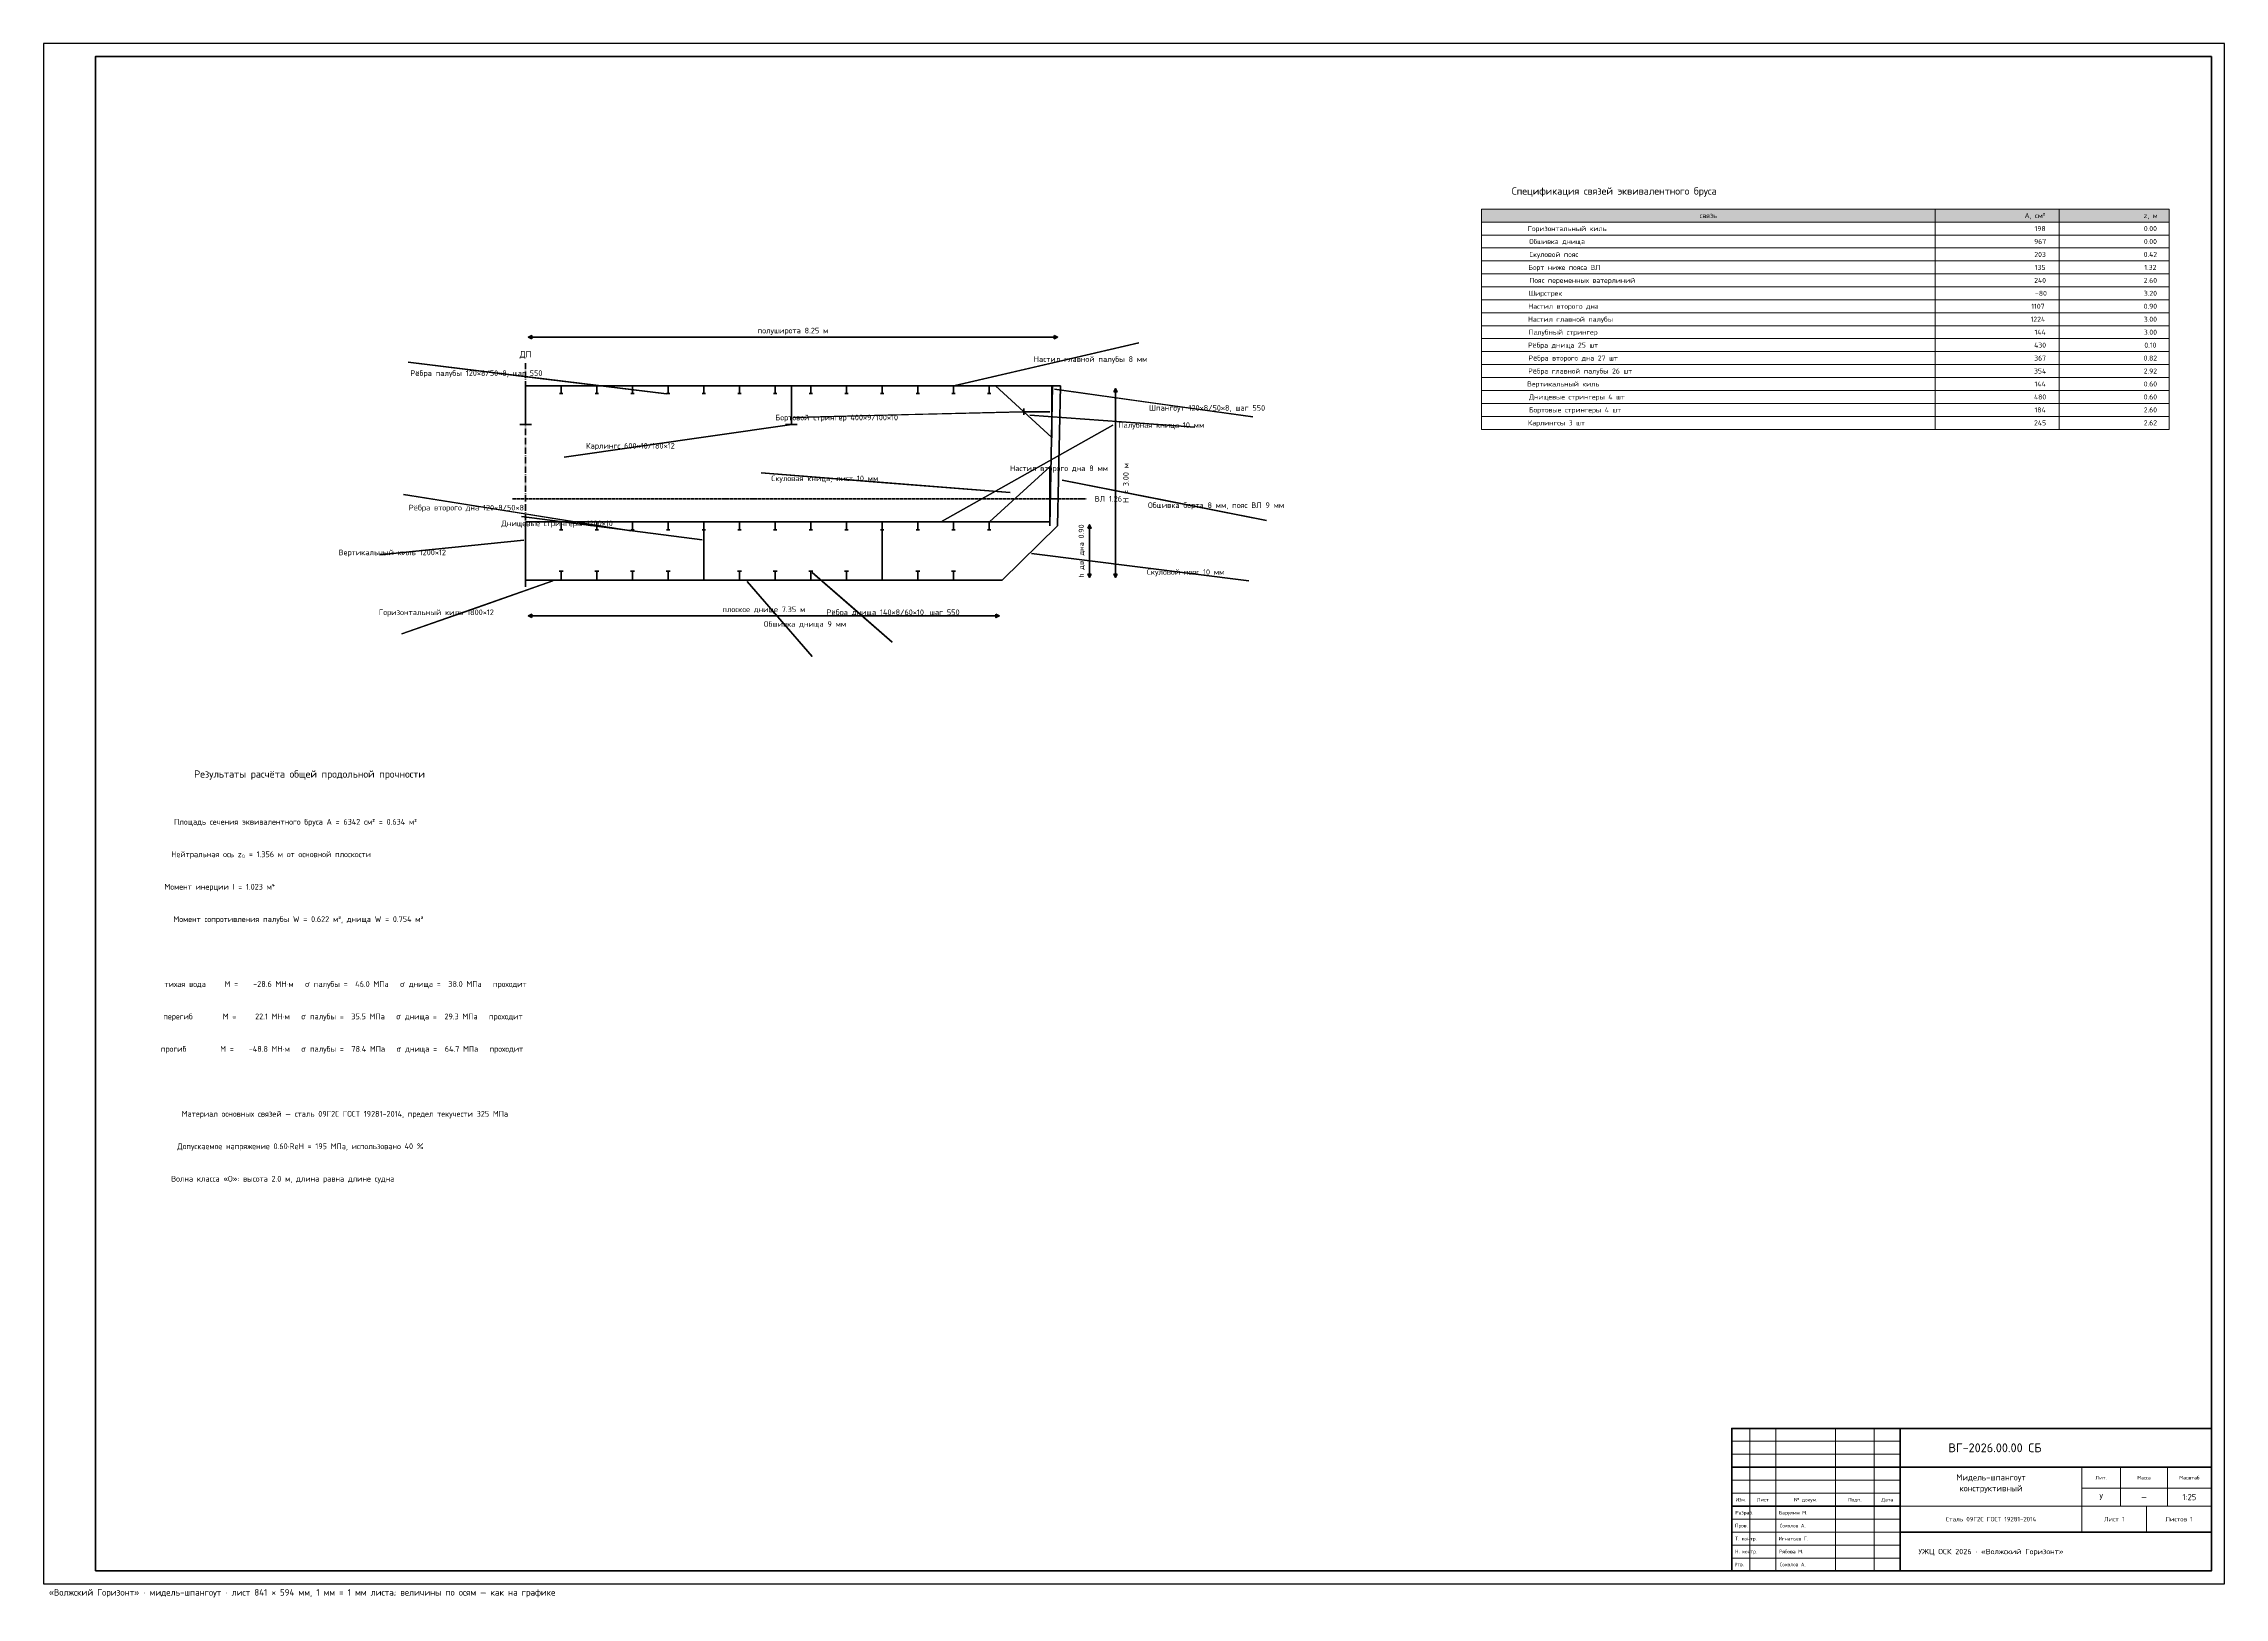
# Model space of a CAD drawing. Header units: millimetres. Extents: x 0 to 841, y -5 to 594.
import ezdxf
from ezdxf.enums import TextEntityAlignment as Align

# ---------------------------------------------------------------- set-up
doc = ezdxf.new("R2010")
doc.units = ezdxf.units.MM
doc.linetypes.add('DASHDOT', pattern=[3.556, 2.54, -0.508, 0, -0.508])
doc.linetypes.add('DASHED', pattern=[1.524, 1.27, -0.254])
for name, color, linetype in [('00_РАМКА', 7, 'Continuous'), ('01_ЛИНИИ', 7, 'Continuous'), ('04_ТЕКСТ', 7, 'Continuous'), ('05_ЗАЛИВКА', 8, 'Continuous'), ('06_ТАБЛИЦА', 7, 'Continuous')]:
    doc.layers.add(name, color=color, linetype=linetype)
doc.styles.add('ГОСТ', font='isocpeur.ttf')

msp = doc.modelspace()

# ---------------------------------------------------------------- hatches: boundary and pattern name
at = {"layer": '05_ЗАЛИВКА', "true_color": 0x8d97a6}
for points in [[(188.23, 480.17), (186.96, 480.81), (188.23, 481.44)], [(389.74, 481.44), (391.01, 480.81), (389.74, 480.17)], [(140.65, 471.13), (190.4, 465.01), (240.16, 458.89)], [(422.38, 478.63), (386.97, 470.43), (351.55, 462.22)], [(466.29, 450.04), (428.05, 455.38), (389.81, 460.71)], [(412.73, 459.69), (413.36, 460.96), (414, 459.69)], [(289.18, 449.83), (333.48, 450.94), (377.77, 452.04)], [(412.34, 446.88), (379.41, 428.39), (346.48, 409.9)], [(276.68, 428.45), (324.73, 424.66), (372.78, 420.86)], [(471.57, 410.16), (432.19, 417.91), (392.81, 425.67)], [(138.83, 420.13), (182.62, 413.15), (226.41, 406.17)], [(184.23, 411.63), (219.07, 407.14), (253.91, 402.65)], [(402.73, 407.19), (403.36, 408.46), (404, 407.19)], [(129.63, 396.88), (157.39, 399.68), (185.15, 402.49)], [(327.22, 363.16), (311.81, 376.62), (296.39, 390.09)], [(404, 389.43), (403.36, 388.16), (402.73, 389.43)], [(414, 389.43), (413.36, 388.16), (412.73, 389.43)], [(138.2, 366.38), (167.32, 376.6), (196.44, 386.82)], [(296.42, 357.66), (283.87, 372.09), (271.32, 386.52)], [(188.23, 372.67), (186.96, 373.31), (188.23, 373.94)], [(367.24, 373.94), (368.51, 373.31), (367.24, 372.67)]]:
    msp.add_hatch(color=253, dxfattribs=at).paths.add_polyline_path(points)
at = {"layer": '06_ТАБЛИЦА', "true_color": 0xeef1f5}
for points in [[(554.48, 525.18), (729.51, 525.18), (729.51, 530.18), (554.48, 530.18)], [(729.51, 525.18), (777.25, 525.18), (777.25, 530.18), (729.51, 530.18)], [(777.25, 525.18), (819.68, 525.18), (819.68, 530.18), (777.25, 530.18)]]:
    msp.add_hatch(color=7, dxfattribs=at).paths.add_polyline_path(points)

# ---------------------------------------------------------------- linework, layer by layer
at = {"layer": '00_РАМКА'}
msp.add_lwpolyline([(0, 0), (841, 0), (841, 594), (0, 594)], close=True, dxfattribs=at)
at = {"layer": '01_ЛИНИИ', "color": 179, "lineweight": 18, "true_color": 0x16202f}
msp.add_lwpolyline([(0, 0), (841, 0), (841, 594), (0, 594), (0, 0)], close=True, dxfattribs=at)
at = {"layer": '01_ЛИНИИ', "color": 179, "lineweight": 50, "true_color": 0x16202f}
for points in [[(20, 5), (836, 5), (836, 589), (20, 589), (20, 5)], [(651, 5), (836, 5), (836, 60), (651, 60), (651, 5)]]:
    msp.add_lwpolyline(points, close=True, dxfattribs=at)
at = {"layer": '01_ЛИНИИ', "color": 253, "lineweight": 35, "true_color": 0x8d97a6}
for points in [[(188.23, 480.17), (186.96, 480.81), (188.23, 481.44)], [(391.01, 480.81), (186.96, 480.81)], [(389.74, 481.44), (391.01, 480.81), (389.74, 480.17)], [(412.73, 459.69), (413.36, 460.96), (414, 459.69)], [(413.36, 460.96), (413.36, 388.16)], [(402.73, 407.19), (403.36, 408.46), (404, 407.19)], [(403.36, 408.46), (403.36, 388.16)], [(404, 389.43), (403.36, 388.16), (402.73, 389.43)], [(414, 389.43), (413.36, 388.16), (412.73, 389.43)], [(188.23, 372.67), (186.96, 373.31), (188.23, 373.94)], [(368.51, 373.31), (186.96, 373.31)], [(367.24, 373.94), (368.51, 373.31), (367.24, 372.67)]]:
    msp.add_lwpolyline(points, close=True, dxfattribs=at)
at = {"layer": '01_ЛИНИИ', "color": 253, "lineweight": 30, "true_color": 0x8d97a6}
for points in [[(140.65, 471.13), (190.4, 465.01), (240.16, 458.89)], [(422.38, 478.63), (386.97, 470.43), (351.55, 462.22)], [(466.29, 450.04), (428.05, 455.38), (389.81, 460.71)], [(200.79, 434.54), (287.66, 446.96)], [(289.18, 449.83), (333.48, 450.94), (377.77, 452.04)], [(412.34, 446.88), (379.41, 428.39), (346.48, 409.9)], [(443.91, 446.07), (380.32, 450.76)], [(276.68, 428.45), (324.73, 424.66), (372.78, 420.86)], [(471.57, 410.16), (432.19, 417.91), (392.81, 425.67)], [(138.83, 420.13), (182.62, 413.15), (226.41, 406.17)], [(184.23, 411.63), (219.07, 407.14), (253.91, 402.65)], [(129.63, 396.88), (157.39, 399.68), (185.15, 402.49)], [(464.76, 386.84), (381, 397.43)], [(327.22, 363.16), (311.81, 376.62), (296.39, 390.09)], [(138.2, 366.38), (167.32, 376.6), (196.44, 386.82)], [(296.42, 357.66), (283.87, 372.09), (271.32, 386.52)]]:
    msp.add_lwpolyline(points, close=True, dxfattribs=at)
at = {"layer": '01_ЛИНИИ', "color": 179, "linetype": 'DASHDOT', "lineweight": 35, "true_color": 0x16202f}
msp.add_lwpolyline([(185.86, 384.56), (185.86, 470.81)], dxfattribs=at)
at = {"layer": '01_ЛИНИИ', "color": 179, "lineweight": 100, "true_color": 0x16202f}
for points in [[(185.86, 462.06), (392.11, 462.06)], [(390.98, 407.98), (392.11, 462.06)], [(185.86, 409.56), (383.48, 409.56)], [(369.61, 387.06), (390.98, 407.98)], [(185.86, 387.06), (369.61, 387.06)]]:
    msp.add_lwpolyline(points, dxfattribs=at)
at = {"layer": '01_ЛИНИИ', "color": 146, "lineweight": 100, "true_color": 0x1c5c8a}
for points in [[(185.86, 447.06), (185.86, 462.06)], [(288.36, 447.06), (288.36, 462.06)], [(183.61, 447.06), (188.11, 447.06)], [(286.11, 447.06), (290.61, 447.06)], [(377.98, 450.81), (377.98, 453.31)], [(185.86, 387.06), (185.86, 409.56)], [(254.61, 387.06), (254.61, 409.56)], [(323.36, 387.06), (323.36, 409.56)]]:
    msp.add_lwpolyline(points, dxfattribs=at)
at = {"layer": '01_ЛИНИИ', "color": 146, "lineweight": 90, "true_color": 0x1c5c8a}
for points in [[(198.98, 459.06), (200.23, 459.06)], [(212.73, 459.06), (213.98, 459.06)], [(226.48, 459.06), (227.73, 459.06)], [(240.23, 459.06), (241.48, 459.06)], [(253.98, 459.06), (255.23, 459.06)], [(267.73, 459.06), (268.98, 459.06)], [(281.48, 459.06), (282.73, 459.06)], [(295.24, 459.06), (296.49, 459.06)], [(308.99, 459.06), (310.24, 459.06)], [(322.74, 459.06), (323.99, 459.06)], [(336.49, 459.06), (337.74, 459.06)], [(350.24, 459.06), (351.49, 459.06)], [(363.99, 459.06), (365.24, 459.06)], [(198.98, 406.56), (200.23, 406.56)], [(212.73, 406.56), (213.98, 406.56)], [(226.48, 406.56), (227.73, 406.56)], [(240.23, 406.56), (241.48, 406.56)], [(253.98, 406.56), (255.23, 406.56)], [(267.73, 406.56), (268.98, 406.56)], [(281.48, 406.56), (282.73, 406.56)], [(295.24, 406.56), (296.49, 406.56)], [(308.99, 406.56), (310.24, 406.56)], [(322.74, 406.56), (323.99, 406.56)], [(336.49, 406.56), (337.74, 406.56)], [(350.24, 406.56), (351.49, 406.56)], [(363.99, 406.56), (365.24, 406.56)], [(200.36, 390.56), (198.86, 390.56)], [(214.11, 390.56), (212.61, 390.56)], [(227.86, 390.56), (226.36, 390.56)], [(241.61, 390.56), (240.11, 390.56)], [(269.11, 390.56), (267.61, 390.56)], [(282.86, 390.56), (281.36, 390.56)], [(296.61, 390.56), (295.11, 390.56)], [(310.36, 390.56), (308.86, 390.56)], [(337.86, 390.56), (336.36, 390.56)], [(351.61, 390.56), (350.11, 390.56)]]:
    msp.add_lwpolyline(points, dxfattribs=at)
at = {"layer": '01_ЛИНИИ', "color": 146, "lineweight": 70, "true_color": 0x1c5c8a}
for points in [[(199.61, 462.06), (199.61, 459.06)], [(213.36, 462.06), (213.36, 459.06)], [(227.11, 462.06), (227.11, 459.06)], [(240.86, 462.06), (240.86, 459.06)], [(254.61, 462.06), (254.61, 459.06)], [(268.36, 462.06), (268.36, 459.06)], [(282.11, 462.06), (282.11, 459.06)], [(295.86, 462.06), (295.86, 459.06)], [(309.61, 462.06), (309.61, 459.06)], [(323.36, 462.06), (323.36, 459.06)], [(337.11, 462.06), (337.11, 459.06)], [(350.86, 462.06), (350.86, 459.06)], [(364.61, 462.06), (364.61, 459.06)], [(387.98, 407.98), (389.11, 462.06)], [(199.61, 409.56), (199.61, 406.56)], [(213.36, 409.56), (213.36, 406.56)], [(227.11, 409.56), (227.11, 406.56)], [(240.86, 409.56), (240.86, 406.56)], [(254.61, 409.56), (254.61, 406.56)], [(268.36, 409.56), (268.36, 406.56)], [(282.11, 409.56), (282.11, 406.56)], [(295.86, 409.56), (295.86, 406.56)], [(309.61, 409.56), (309.61, 406.56)], [(323.36, 409.56), (323.36, 406.56)], [(337.11, 409.56), (337.11, 406.56)], [(350.86, 409.56), (350.86, 406.56)], [(364.61, 409.56), (364.61, 406.56)], [(199.61, 387.06), (199.61, 390.56)], [(213.36, 387.06), (213.36, 390.56)], [(227.11, 387.06), (227.11, 390.56)], [(240.86, 387.06), (240.86, 390.56)], [(268.36, 387.06), (268.36, 390.56)], [(282.11, 387.06), (282.11, 390.56)], [(295.86, 387.06), (295.86, 390.56)], [(309.61, 387.06), (309.61, 390.56)], [(337.11, 387.06), (337.11, 390.56)], [(350.86, 387.06), (350.86, 390.56)]]:
    msp.add_lwpolyline(points, dxfattribs=at)
at = {"layer": '01_ЛИНИИ', "color": 244, "lineweight": 60, "true_color": 0xb02634}
for points in [[(388.86, 462.06), (388.86, 442.06), (367.11, 462.06), (388.86, 462.06)], [(387.98, 409.56), (387.98, 430.81), (364.73, 409.56), (387.98, 409.56)]]:
    msp.add_lwpolyline(points, close=True, dxfattribs=at)
at = {"layer": '01_ЛИНИИ', "color": 146, "lineweight": 80, "true_color": 0x1c5c8a}
msp.add_lwpolyline([(377.98, 452.06), (387.98, 452.06)], dxfattribs=at)
at = {"layer": '01_ЛИНИИ', "color": 146, "linetype": 'DASHED', "lineweight": 40, "true_color": 0x1c5c8a}
msp.add_lwpolyline([(180.86, 418.46), (402.11, 418.46)], dxfattribs=at)
at = {"layer": '01_ЛИНИИ', "color": 179, "lineweight": 18, "true_color": 0x16202f}
for points in [[(658, 5), (658, 60)], [(668, 5), (668, 60)], [(691, 5), (691, 60)], [(706, 5), (706, 60)], [(651, 55), (716, 55)], [(651, 50), (716, 50)], [(786, 20), (786, 45)], [(801, 30), (801, 45)], [(819, 30), (819, 45)], [(651, 40), (716, 40)], [(651, 35), (716, 35)], [(786, 37), (836, 37)], [(716, 30), (786, 30)], [(786, 30), (836, 30)], [(811, 20), (811, 30)], [(651, 25), (716, 25)], [(651, 20), (716, 20)], [(651, 15), (716, 15)], [(651, 10), (716, 10)]]:
    msp.add_lwpolyline(points, dxfattribs=at)
at = {"layer": '01_ЛИНИИ', "color": 179, "lineweight": 50, "true_color": 0x16202f}
for points in [[(716, 5), (716, 60)], [(651, 45), (716, 45)], [(716, 45), (836, 45)], [(651, 30), (716, 30)], [(716, 20), (836, 20)]]:
    msp.add_lwpolyline(points, dxfattribs=at)
at = {"layer": '06_ТАБЛИЦА', "color": 254, "lineweight": 18, "true_color": 0xccd3dd}
for points in [[(554.48, 525.18), (729.51, 525.18), (729.51, 530.18), (554.48, 530.18)], [(729.51, 525.18), (777.25, 525.18), (777.25, 530.18), (729.51, 530.18)], [(777.25, 525.18), (819.68, 525.18), (819.68, 530.18), (777.25, 530.18)], [(554.48, 520.18), (729.51, 520.18), (729.51, 525.18), (554.48, 525.18)], [(729.51, 520.18), (777.25, 520.18), (777.25, 525.18), (729.51, 525.18)], [(777.25, 520.18), (819.68, 520.18), (819.68, 525.18), (777.25, 525.18)], [(554.48, 515.19), (729.51, 515.19), (729.51, 520.18), (554.48, 520.18)], [(554.48, 510.19), (729.51, 510.19), (729.51, 515.19), (554.48, 515.19)], [(729.51, 515.19), (777.25, 515.19), (777.25, 520.18), (729.51, 520.18)], [(729.51, 510.19), (777.25, 510.19), (777.25, 515.19), (729.51, 515.19)], [(777.25, 515.19), (819.68, 515.19), (819.68, 520.18), (777.25, 520.18)], [(777.25, 510.19), (819.68, 510.19), (819.68, 515.19), (777.25, 515.19)], [(554.48, 505.2), (729.51, 505.2), (729.51, 510.19), (554.48, 510.19)], [(554.48, 500.2), (729.51, 500.2), (729.51, 505.2), (554.48, 505.2)], [(729.51, 505.2), (777.25, 505.2), (777.25, 510.19), (729.51, 510.19)], [(729.51, 500.2), (777.25, 500.2), (777.25, 505.2), (729.51, 505.2)], [(777.25, 505.2), (819.68, 505.2), (819.68, 510.19), (777.25, 510.19)], [(777.25, 500.2), (819.68, 500.2), (819.68, 505.2), (777.25, 505.2)], [(554.48, 495.21), (729.51, 495.21), (729.51, 500.2), (554.48, 500.2)], [(729.51, 495.21), (777.25, 495.21), (777.25, 500.2), (729.51, 500.2)], [(777.25, 495.21), (819.68, 495.21), (819.68, 500.2), (777.25, 500.2)], [(554.48, 490.21), (729.51, 490.21), (729.51, 495.21), (554.48, 495.21)], [(554.48, 485.22), (729.51, 485.22), (729.51, 490.21), (554.48, 490.21)], [(729.51, 490.21), (777.25, 490.21), (777.25, 495.21), (729.51, 495.21)], [(729.51, 485.22), (777.25, 485.22), (777.25, 490.21), (729.51, 490.21)], [(777.25, 490.21), (819.68, 490.21), (819.68, 495.21), (777.25, 495.21)], [(777.25, 485.22), (819.68, 485.22), (819.68, 490.21), (777.25, 490.21)], [(554.48, 480.22), (729.51, 480.22), (729.51, 485.22), (554.48, 485.22)], [(554.48, 475.23), (729.51, 475.23), (729.51, 480.22), (554.48, 480.22)], [(729.51, 480.22), (777.25, 480.22), (777.25, 485.22), (729.51, 485.22)], [(729.51, 475.23), (777.25, 475.23), (777.25, 480.22), (729.51, 480.22)], [(777.25, 480.22), (819.68, 480.22), (819.68, 485.22), (777.25, 485.22)], [(777.25, 475.23), (819.68, 475.23), (819.68, 480.22), (777.25, 480.22)], [(554.48, 470.23), (729.51, 470.23), (729.51, 475.23), (554.48, 475.23)], [(729.51, 470.23), (777.25, 470.23), (777.25, 475.23), (729.51, 475.23)], [(777.25, 470.23), (819.68, 470.23), (819.68, 475.23), (777.25, 475.23)], [(554.48, 465.24), (729.51, 465.24), (729.51, 470.23), (554.48, 470.23)], [(554.48, 460.24), (729.51, 460.24), (729.51, 465.24), (554.48, 465.24)], [(729.51, 465.24), (777.25, 465.24), (777.25, 470.23), (729.51, 470.23)], [(729.51, 460.24), (777.25, 460.24), (777.25, 465.24), (729.51, 465.24)], [(777.25, 465.24), (819.68, 465.24), (819.68, 470.23), (777.25, 470.23)], [(777.25, 460.24), (819.68, 460.24), (819.68, 465.24), (777.25, 465.24)], [(554.48, 455.25), (729.51, 455.25), (729.51, 460.24), (554.48, 460.24)], [(554.48, 450.25), (729.51, 450.25), (729.51, 455.25), (554.48, 455.25)], [(729.51, 455.25), (777.25, 455.25), (777.25, 460.24), (729.51, 460.24)], [(729.51, 450.25), (777.25, 450.25), (777.25, 455.25), (729.51, 455.25)], [(777.25, 455.25), (819.68, 455.25), (819.68, 460.24), (777.25, 460.24)], [(777.25, 450.25), (819.68, 450.25), (819.68, 455.25), (777.25, 455.25)], [(554.48, 445.25), (729.51, 445.25), (729.51, 450.25), (554.48, 450.25)], [(729.51, 445.25), (777.25, 445.25), (777.25, 450.25), (729.51, 450.25)], [(777.25, 445.25), (819.68, 445.25), (819.68, 450.25), (777.25, 450.25)]]:
    msp.add_lwpolyline(points, close=True, dxfattribs=at)

# ---------------------------------------------------------------- texts
at = {"layer": '00_РАМКА', "style": 'ГОСТ'}
msp.add_text('«Волжский Горизонт» · мидель-шпангоут · лист 841 × 594 мм, 1 мм = 1 мм листа; величины по осям — как на графике', height=2.5, dxfattribs=at).set_placement((2, -4.5))
at = {"layer": '04_ТЕКСТ', "color": 179, "true_color": 0x16202f, "style": 'ГОСТ'}
for s, height, p in [('Спецификация связей эквивалентного бруса', 2.794, (605.7, 537.16)), ('ДП', 2.54, (185.86, 474.22)), ('Настил главной палубы 8 мм', 2.159, (403.75, 472.34)), ('Рёбра палубы 120×8/50×8, шаг 550', 2.159, (166.89, 466.92)), ('Шпангоут 120×8/50×8, шаг 550', 2.159, (448.7, 453.52)), ('Бортовой стрингер 400×9/100×10', 2.159, (305.86, 449.81)), ('Палубная кница 10 мм', 2.159, (431.01, 446.92)), ('Карлингс 600×10/180×12', 2.159, (226.27, 438.9)), ('Настил второго дна 8 мм', 2.159, (391.57, 430.24)), ('Скуловая кница, лист 10 мм', 2.159, (301.26, 426.35)), ('Рёбра второго дна 120×8/50×8', 2.159, (163.03, 415.06)), ('Обшивка борта 8 мм, пояс ВЛ 9 мм', 2.159, (452.16, 416)), ('Днищевые стрингеры 1200×10', 2.159, (198.03, 408.99)), ('Вертикальный киль 1200×12', 2.159, (134.47, 397.79)), ('Скуловой пояс 10 мм', 2.159, (440.42, 390.24)), ('Горизонтальный киль 1800×12', 2.159, (151.46, 374.7)), ('Обшивка днища 9 мм', 2.159, (293.62, 370.18)), ('Рёбра днища 140×8/60×10, шаг 550', 2.159, (327.58, 374.71)), ('Результаты расчёта общей продольной прочности', 2.794, (102.56, 312.33)), ('Площадь сечения эквивалентного бруса A = 6342 см² = 0.634 м²', 2.2352, (97.14, 293.9)), ('Нейтральная ось z₀ = 1.356 м от основной плоскости', 2.2352, (87.74, 281.38)), ('Момент инерции I = 1.023 м⁴', 2.2352, (67.93, 268.86)), ('Момент сопротивления палубы W = 0.622 м³, днища W = 0.754 м³', 2.2352, (98.24, 256.37)), ('ВГ-2026.00.00 СБ', 3.42, (752.55, 52.5)), ('Мидель-шпангоут', 2.394, (751, 41.1)), ('конструктивный', 2.394, (751, 36.9)), ('Лит.', 1.368, (793.5, 41)), ('У', 2.39, (793.5, 33.5)), ('Масса', 1.368, (810, 41)), ('Масштаб', 1.368, (827.5, 41)), ('1:25', 2.394, (827.5, 33.5)), ('Изм.', 1.368, (654.5, 32.5)), ('Разраб.', 1.368, (655.81, 27.5)), ('Лист', 1.368, (663, 32.5)), ('Барулин М.', 1.368, (674.67, 27.5)), ('№ докум.', 1.368, (679.5, 32.5)), ('Подп.', 1.368, (698.5, 32.5)), ('Дата', 1.368, (711, 32.5)), ('Сталь 09Г2С ГОСТ 19281-2014', 1.71, (751, 25)), ('Лист 1', 1.71, (798.5, 25)), ('—', 2.39, (810, 33.5)), ('Листов 1', 1.71, (823.5, 25)), ('Пров.', 1.368, (654.71, 22.5)), ('Т. контр.', 1.368, (656.49, 17.5)), ('Игнатьев Г.', 1.368, (674.76, 17.5)), ('Соколов А.', 1.368, (674.5, 22.5)), ('Н. контр.', 1.368, (656.57, 12.5)), ('Рябова М.', 1.368, (673.91, 12.5)), ('УЖЦ ОСК 2026 · «Волжский Горизонт»', 2.052, (751, 12.5)), ('Утв.', 1.368, (653.95, 7.5)), ('Соколов А.', 1.368, (674.5, 7.5))]:
    msp.add_text(s, height=height, dxfattribs=at).set_placement(p, align=Align.MIDDLE_CENTER)
at = {"layer": '04_ТЕКСТ', "color": 157, "true_color": 0x56627a, "style": 'ГОСТ'}
for s, p in [('полуширота 8.25 м', (288.98, 483.34)), ('плоское днище 7.35 м', (277.73, 375.83))]:
    msp.add_text(s, height=2.159, dxfattribs=at).set_placement(p, align=Align.MIDDLE_CENTER)
for s, height, p in [('H = 3.00 м', 2.159, (417.36, 424.56)), ('h дв. дна 0.90', 2.032, (400.17, 398.31))]:
    msp.add_text(s, height=height, rotation=90, dxfattribs=at).set_placement(p, align=Align.MIDDLE_CENTER)
at = {"layer": '04_ТЕКСТ', "color": 146, "true_color": 0x1c5c8a, "style": 'ГОСТ'}
msp.add_text('ВЛ 1.26', height=2.159, dxfattribs=at).set_placement((410.62, 418.46), align=Align.MIDDLE_CENTER)
at = {"layer": '04_ТЕКСТ', "color": 149, "true_color": 0x3a4658, "style": 'ГОСТ'}
for s, p in [('тихая вода     M =    -28.6 МН·м   σ палубы =  46.0 МПа   σ днища =  38.0 МПа   проходит', (116.45, 231.35)), ('перегиб        M =     22.1 МН·м   σ палубы =  35.5 МПа   σ днища =  29.3 МПа   проходит', (115.43, 218.84)), ('прогиб         M =    -48.8 МН·м   σ палубы =  78.4 МПа   σ днища =  64.7 МПа   проходит', (115.09, 206.33)), ('Материал основных связей — сталь 09Г2С ГОСТ 19281-2014, предел текучести 325 МПа', (116.19, 181.29)), ('Допускаемое напряжение 0.60·ReH = 195 МПа, использовано 40 %', (99.02, 168.78)), ('Волна класса «О»: высота 2.0 м, длина равна длине судна', (92.23, 156.26))]:
    msp.add_text(s, height=2.2352, dxfattribs=at).set_placement(p, align=Align.MIDDLE_CENTER)
at = {"layer": '06_ТАБЛИЦА', "color": 18, "true_color": 0x000000, "style": 'ГОСТ'}
for s, height, p in [('Горизонтальный киль', 1.9304, (587.56, 522.68)), ('связь', 1.93, (642, 527.68)), ('A, см²', 1.93, (767.96, 527.68)), ('198', 1.93, (769.93, 522.68)), ('z, м', 1.93, (812.56, 527.68)), ('0.00', 1.93, (812.47, 522.68)), ('Скуловой пояс', 1.9304, (582.4, 512.69)), ('Обшивка днища', 1.9304, (583.67, 517.69)), ('967', 1.93, (769.93, 517.69)), ('203', 1.93, (769.93, 512.69)), ('0.42', 1.93, (812.47, 512.69)), ('0.00', 1.93, (812.47, 517.69)), ('Борт ниже пояса ВЛ', 1.9304, (586.46, 507.7)), ('135', 1.93, (769.93, 507.7)), ('1.32', 1.93, (812.47, 507.7)), ('Ширстрек', 1.93, (579.18, 497.71)), ('Пояс переменных ватерлиний', 1.9304, (593.4, 502.7)), ('240', 1.93, (769.93, 502.7)), ('-80', 1.93, (770.27, 497.71)), ('2.60', 1.93, (812.47, 502.7)), ('3.20', 1.93, (812.47, 497.71)), ('Настил второго дна', 1.9304, (586.12, 492.71)), ('Настил главной палубы', 1.9304, (588.83, 487.71)), ('1224', 1.93, (769.09, 487.71)), ('1107', 1.93, (769.09, 492.71)), ('0.90', 1.93, (812.47, 492.71)), ('3.00', 1.93, (812.47, 487.71)), ('Палубный стрингер', 1.9304, (585.95, 482.72)), ('144', 1.93, (769.93, 482.72)), ('3.00', 1.93, (812.47, 482.72)), ('Рёбра днища 25 шт', 1.9304, (585.95, 477.72)), ('Рёбра второго дна 27 шт', 1.9304, (589.85, 472.73)), ('430', 1.93, (769.93, 477.72)), ('367', 1.93, (769.93, 472.73)), ('0.82', 1.93, (812.47, 472.73)), ('0.10', 1.93, (812.47, 477.72)), ('Вертикальный киль', 1.9304, (586.04, 462.74)), ('Рёбра главной палубы 26 шт', 1.9304, (592.56, 467.73)), ('354', 1.93, (769.93, 467.73)), ('144', 1.93, (769.93, 462.74)), ('2.92', 1.93, (812.47, 467.73)), ('0.60', 1.93, (812.47, 462.74)), ('Днищевые стрингеры 4 шт', 1.9304, (591.29, 457.74)), ('480', 1.93, (769.93, 457.74)), ('0.60', 1.93, (812.47, 457.74)), ('Карлингсы 3 шт', 1.9304, (583.41, 447.75)), ('Бортовые стрингеры 4 шт', 1.9304, (590.61, 452.75)), ('245', 1.93, (769.93, 447.75)), ('184', 1.93, (769.93, 452.75)), ('2.60', 1.93, (812.47, 452.75)), ('2.62', 1.93, (812.47, 447.75))]:
    msp.add_text(s, height=height, dxfattribs=at).set_placement(p, align=Align.MIDDLE_CENTER)

doc.saveas('drawing.dxf')
